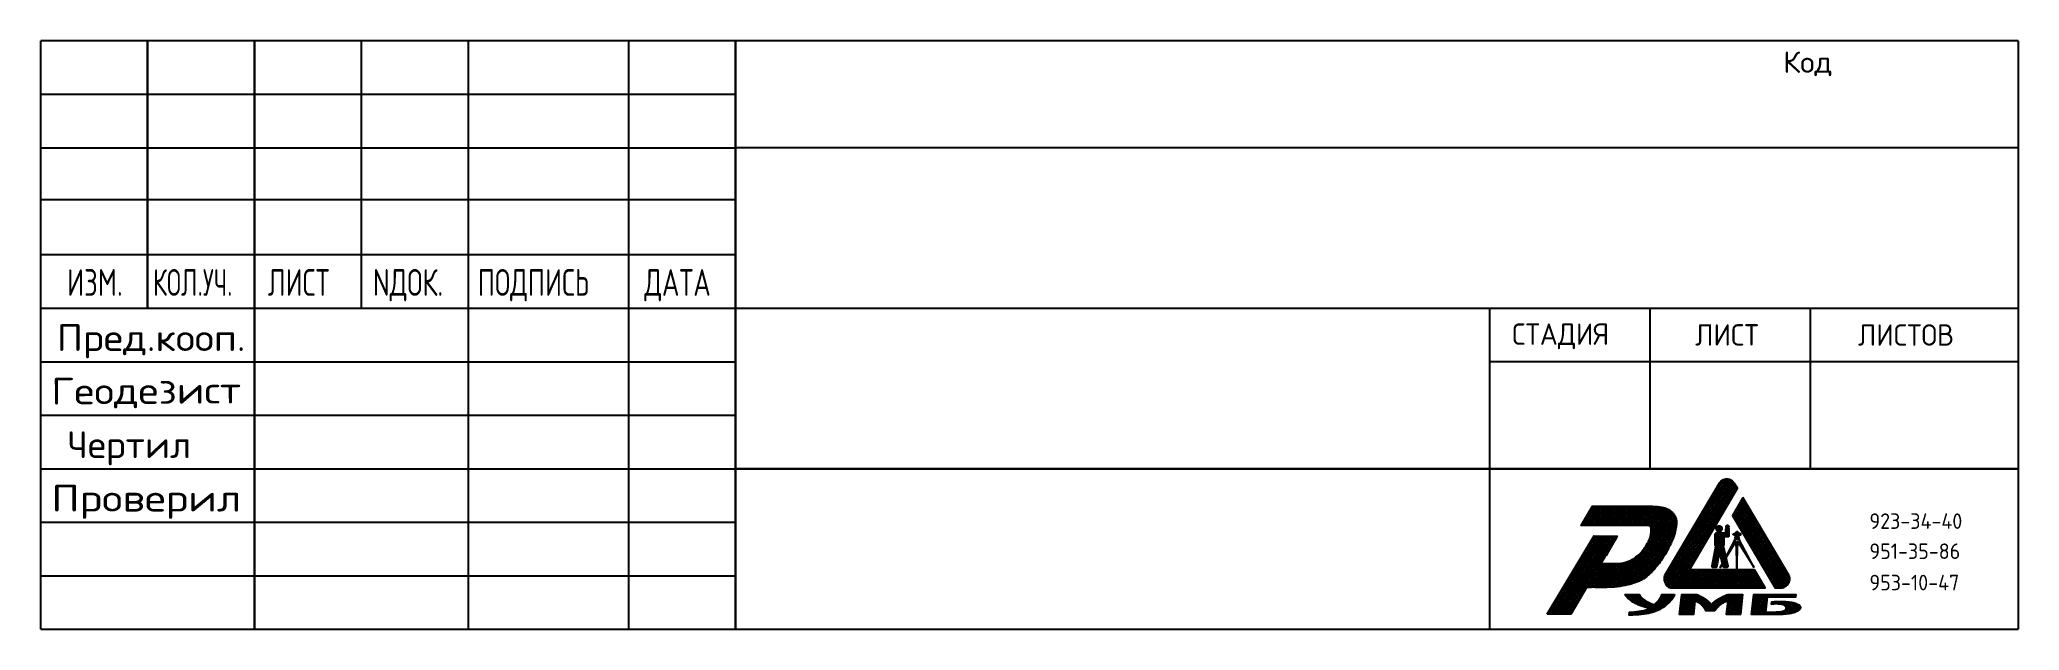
# Model space of a CAD drawing. Extents: x -185 to 0, y 0 to 55.
import ezdxf
from ezdxf.enums import TextEntityAlignment as Align

# ---------------------------------------------------------------- set-up
doc = ezdxf.new("R2010")
doc.units = 0
doc.layers.get('0').update_dxf_attribs({"linetype": 'CONTINUOUS'})
doc.layers.add('SHTAMP', color=7, linetype='CONTINUOUS')
doc.styles.add('SIMPLEX', font='simplex.shx')

msp = doc.modelspace()

# ---------------------------------------------------------------- texts
at = {"layer": 'SHTAMP', "style": 'SIMPLEX'}
for s, height, p in [('Код ', 2, (-22, 52)), ('Чертил', 2.5, (-182.5, 16))]:
    msp.add_text(s, height=height, dxfattribs=at).set_placement(p)
for s, height, width, p in [('ИЗМ.', 2.5, 0.7, (-182.53, 31.16)), ('КОЛ.УЧ.', 2.5, 0.65, (-174.49, 31.16)), ('ЛИСТ', 2.5, 0.7, (-163.75, 31.16)), ('NДОК.', 2.5, 0.7, (-153.92, 31.16)), ('ПОДПИСЬ', 2.5, 0.7, (-144.12, 31.16)), ('ДАТА', 2.5, 0.7, (-128.53, 31.16)), ('СТАДИЯ', 2, 0.9, (-47.35, 26.58)), ('ЛИСТ', 2, 0.9, (-30.23, 26.51)), ('ЛИСТОВ', 2, 0.9, (-15, 26.5)), ('923-34-40', 1.453, 0.9, (-13.93, 9.38)), ('951-35-86', 1.453, 0.9, (-13.93, 6.57)), ('953-10-47', 1.453, 0.9, (-13.93, 3.64))]:
    msp.add_text(s, height=height, dxfattribs=dict(at, width=width)).set_placement(p)
for s, width, p, p2 in [('Пред.кооп.', 0.909906, (-183.5, 26), (-165.84, 26)), ('Проверил', 0.975251, (-184, 11), (-166.24, 11))]:
    msp.add_text(s, height=2.5, dxfattribs=dict(at, width=width)).set_placement(p, p2, align=Align.FIT)
at = {"layer": 'SHTAMP', "style": 'SIMPLEX', "width": 0.882936}
msp.add_text('Геодезист', height=2.5, rotation=0.3449, dxfattribs=at).set_placement((-184, 21), (-166.24, 21.11), align=Align.FIT)

# ---------------------------------------------------------------- blocks, each defined once
blk = doc.blocks.new('*X0')
at = {"color": 0}
for p, q in [((-28.25, 9.46), (-28.05, 9.67)), ((-28.06, 9.15), (-28.25, 9.34)), ((-28.22, 9.27), (-27.85, 9.64)), ((-27.86, 9.17), (-28.22, 9.54)), ((-27.75, 9.29), (-28.11, 9.65)), ((-28.1, 9.16), (-27.75, 9.52)), ((-27.74, 9.51), (-27.89, 9.65)), ((-27.88, 9.16), (-27.75, 9.29))]:
    blk.add_line(p, q, dxfattribs=at)
blk = doc.blocks.new('*X1')
at = {"color": 0}
for p, q in [((-28.35, 8.01), (-27.08, 9.29)), ((-27.35, 9.24), (-27.17, 9.42)), ((-27.08, 9.06), (-27.35, 9.34)), ((-27.08, 9.29), (-27.21, 9.42)), ((-28.45, 7.02), (-27.56, 7.91)), ((-28.4, 7.3), (-27.56, 8.14)), ((-27.99, 7.06), (-28.37, 7.44)), ((-28.35, 8.46), (-27.79, 9.03)), ((-28.35, 8.69), (-28.01, 9.03)), ((-28.35, 8.24), (-27.59, 9.01)), ((-27.56, 7.97), (-28.35, 8.77)), ((-27.6, 7.79), (-28.35, 8.55)), ((-28.35, 7.57), (-27.56, 8.36)), ((-27.53, 7.5), (-28.35, 8.32)), ((-27.47, 7.21), (-28.35, 8.1)), ((-27.4, 6.92), (-28.35, 7.87)), ((-27.96, 7.25), (-28.34, 7.63)), ((-28.33, 8.94), (-28.26, 9.01)), ((-28.33, 7.81), (-27.56, 8.59)), ((-27.56, 8.2), (-28.32, 8.96)), ((-27.56, 8.42), (-28.16, 9.03)), ((-27.95, 7.3), (-27.57, 7.67)), ((-27.55, 8.64), (-27.94, 9.03)), ((-27.91, 7.12), (-27.53, 7.49)), ((-27.34, 8.65), (-27.71, 9.02)), ((-27.49, 8.65), (-27.08, 9.07)), ((-27.11, 8.65), (-27.47, 9.01)), ((-27.08, 8.84), (-27.35, 9.12)), ((-27.27, 8.65), (-27.08, 8.84)), ((-28.65, 5.92), (-28.09, 6.48)), ((-28.49, 5.76), (-28.65, 5.92)), ((-28.28, 5.77), (-28.62, 6.12)), ((-28.6, 6.19), (-28.05, 6.75)), ((-28.2, 5.92), (-28.58, 6.3)), ((-28.57, 5.77), (-28.14, 6.21)), ((-28.55, 6.47), (-28, 7.02)), ((-28.16, 6.11), (-28.55, 6.49)), ((-28.13, 6.3), (-28.51, 6.68)), ((-28.5, 6.75), (-27.95, 7.3)), ((-28.09, 6.49), (-28.48, 6.87)), ((-28.06, 6.68), (-28.44, 7.06)), ((-28.02, 6.87), (-28.41, 7.25)), ((-28.36, 5.76), (-28.19, 5.93)), ((-27.4, 6.7), (-27.93, 7.22)), ((-27.86, 6.93), (-27.49, 7.31)), ((-27.48, 6.55), (-27.86, 6.93)), ((-27.82, 6.75), (-27.45, 7.12)), ((-27.56, 6.4), (-27.8, 6.64)), ((-27.78, 6.57), (-27.41, 6.94)), ((-27.74, 6.39), (-27.38, 6.74)), ((-27.64, 6.26), (-27.73, 6.35)), ((-27.7, 6.2), (-27.63, 6.27))]:
    blk.add_line(p, q, dxfattribs=at)
blk = doc.blocks.new('*X2')
at = {"color": 0}
for p, q in [((-26.71, 10.55), (-25.46, 11.8)), ((-26.63, 10.41), (-25.38, 11.66)), ((-26.58, 10.91), (-25.55, 11.95)), ((-26.55, 10.27), (-25.29, 11.52)), ((-26.46, 10.13), (-25.21, 11.38)), ((-23.04, 7.73), (-26.45, 11.13)), ((-26.38, 9.99), (-25.13, 11.24)), ((-23.37, 8.28), (-26.37, 11.28)), ((-23.7, 8.83), (-26.29, 11.42)), ((-26.28, 11.44), (-25.63, 12.09)), ((-24.02, 9.38), (-26.21, 11.56)), ((-24.35, 9.93), (-26.12, 11.7)), ((-24.68, 10.48), (-26.04, 11.85)), ((-25.98, 11.96), (-25.71, 12.23)), ((-25.01, 11.03), (-25.96, 11.99)), ((-25.33, 11.59), (-25.88, 12.13)), ((-25.66, 12.14), (-25.8, 12.28)), ((-22.06, 6.07), (-26.7, 10.71)), ((-21.74, 5.52), (-26.63, 10.42)), ((-22.39, 6.62), (-26.62, 10.85)), ((-22.72, 7.17), (-26.53, 10.99)), ((-21.43, 4.99), (-26.31, 9.87)), ((-26.3, 9.85), (-25.04, 11.1)), ((-26.21, 9.71), (-24.96, 10.96)), ((-26.13, 9.57), (-24.88, 10.82)), ((-26.05, 9.42), (-24.79, 10.68)), ((-21.37, 4.71), (-25.99, 9.32)), ((-25.96, 9.28), (-24.71, 10.54)), ((-25.88, 9.14), (-24.63, 10.4)), ((-25.8, 9), (-24.54, 10.25)), ((-25.71, 8.86), (-24.46, 10.11)), ((-25.63, 8.72), (-24.38, 9.97)), ((-25.55, 8.58), (-24.29, 9.83)), ((-25.46, 8.44), (-24.21, 9.69)), ((-25.38, 8.29), (-24.13, 9.55)), ((-25.3, 8.15), (-24.04, 9.41)), ((-25.21, 8.01), (-23.96, 9.27)), ((-21.4, 4.51), (-25.66, 8.77)), ((-21.47, 4.35), (-25.34, 8.23)), ((-25.13, 7.87), (-23.87, 9.13)), ((-25.05, 7.73), (-23.79, 8.99)), ((-21.56, 4.22), (-25.02, 7.68)), ((-24.96, 7.59), (-23.71, 8.84)), ((-24.88, 7.45), (-23.62, 8.7)), ((-24.8, 7.31), (-23.54, 8.56)), ((-24.71, 7.16), (-23.46, 8.42)), ((-24.63, 7.02), (-23.37, 8.28)), ((-24.55, 6.88), (-23.29, 8.14)), ((-24.46, 6.74), (-23.21, 8)), ((-24.38, 6.6), (-23.12, 7.86)), ((-24.3, 6.46), (-23.04, 7.72)), ((-24.21, 6.32), (-22.96, 7.58)), ((-24.13, 6.18), (-22.87, 7.44)), ((-21.66, 4.1), (-24.69, 7.13)), ((-21.79, 4.01), (-24.37, 6.58)), ((-24.05, 6.04), (-22.79, 7.29)), ((-21.94, 3.93), (-24.05, 6.03)), ((-23.96, 5.89), (-22.7, 7.15)), ((-23.88, 5.75), (-22.62, 7.01)), ((-23.8, 5.61), (-22.54, 6.87)), ((-23.71, 5.47), (-22.45, 6.73)), ((-23.63, 5.33), (-22.37, 6.59)), ((-23.55, 5.19), (-22.29, 6.45)), ((-23.46, 5.05), (-22.2, 6.31)), ((-23.38, 4.91), (-22.12, 6.17)), ((-23.3, 4.76), (-22.04, 6.03)), ((-23.21, 4.62), (-21.95, 5.88)), ((-23.13, 4.48), (-21.87, 5.74)), ((-23.05, 4.34), (-21.79, 5.6)), ((-22.11, 3.88), (-23.72, 5.49)), ((-22.32, 3.86), (-23.4, 4.94)), ((-22.55, 3.86), (-23.08, 4.39)), ((-22.96, 4.2), (-21.7, 5.46)), ((-22.88, 4.06), (-21.62, 5.32)), ((-22.8, 3.92), (-21.53, 5.18)), ((-22.63, 3.86), (-21.45, 5.04)), ((-22.41, 3.86), (-21.39, 4.87)), ((-22.17, 3.87), (-21.38, 4.67)), ((-21.84, 3.98), (-21.47, 4.35))]:
    blk.add_line(p, q, dxfattribs=at)
blk = doc.blocks.new('*X3')
at = {"color": 0}
for p, q in [((-31.05, 8.47), (-26.3, 13.21)), ((-30.72, 9.02), (-26.38, 13.35)), ((-30.39, 9.57), (-26.46, 13.5)), ((-30.06, 10.13), (-26.55, 13.64)), ((-29.73, 10.68), (-26.65, 13.76)), ((-29.4, 11.23), (-26.77, 13.87)), ((-29.07, 11.79), (-26.91, 13.95)), ((-28.74, 12.34), (-27.08, 14)), ((-28.41, 12.9), (-27.29, 14.02)), ((-27.11, 11.79), (-28.34, 13.02)), ((-27.03, 11.93), (-28.25, 13.16)), ((-26.94, 12.07), (-28.17, 13.3)), ((-26.86, 12.21), (-28.09, 13.44)), ((-28.08, 13.45), (-27.56, 13.98)), ((-26.78, 12.36), (-28, 13.58)), ((-26.69, 12.5), (-27.92, 13.72)), ((-26.61, 12.64), (-27.81, 13.84)), ((-26.53, 12.78), (-27.67, 13.93)), ((-26.44, 12.92), (-27.51, 13.99)), ((-26.36, 13.06), (-27.32, 14.02)), ((-26.31, 13.24), (-27.07, 14)), ((-32.03, 6.81), (-27.2, 11.64)), ((-31.7, 7.36), (-26.88, 12.19)), ((-31.37, 7.91), (-26.56, 12.73)), ((-28.19, 9.95), (-29.43, 11.19)), ((-28.11, 10.09), (-29.34, 11.33)), ((-28.02, 10.23), (-29.26, 11.47)), ((-27.94, 10.38), (-29.18, 11.61)), ((-27.86, 10.52), (-29.09, 11.75)), ((-27.77, 10.66), (-29.01, 11.89)), ((-27.69, 10.8), (-28.92, 12.03)), ((-27.61, 10.94), (-28.84, 12.18)), ((-27.52, 11.08), (-28.76, 12.32)), ((-27.44, 11.22), (-28.67, 12.46)), ((-27.36, 11.37), (-28.59, 12.6)), ((-27.27, 11.51), (-28.51, 12.74)), ((-27.19, 11.65), (-28.42, 12.88)), ((-33.14, 4.8), (-28.47, 9.47)), ((-33.02, 5.14), (-28.15, 10.01)), ((-32.69, 5.7), (-27.83, 10.55)), ((-32.36, 6.25), (-27.51, 11.1)), ((-29.27, 8.11), (-30.51, 9.36)), ((-29.19, 8.25), (-30.43, 9.5)), ((-29.1, 8.4), (-30.35, 9.64)), ((-29.02, 8.54), (-30.26, 9.78)), ((-28.94, 8.68), (-30.18, 9.92)), ((-28.85, 8.82), (-30.1, 10.06)), ((-28.77, 8.96), (-30.01, 10.2)), ((-28.69, 9.1), (-29.93, 10.34)), ((-28.6, 9.24), (-29.84, 10.49)), ((-28.52, 9.39), (-29.76, 10.63)), ((-28.44, 9.53), (-29.68, 10.77)), ((-28.35, 9.67), (-29.59, 10.91)), ((-28.27, 9.81), (-29.51, 11.05)), ((-33.13, 4.58), (-28.79, 8.92)), ((-33.09, 4.4), (-29.11, 8.38)), ((-33.02, 4.25), (-29.43, 7.83)), ((-30.35, 6.28), (-31.6, 7.53)), ((-30.27, 6.42), (-31.52, 7.67)), ((-30.18, 6.56), (-31.44, 7.81)), ((-30.1, 6.7), (-31.35, 7.95)), ((-30.02, 6.84), (-31.27, 8.09)), ((-29.93, 6.98), (-31.18, 8.23)), ((-29.85, 7.12), (-31.1, 8.37)), ((-29.77, 7.26), (-31.02, 8.51)), ((-29.68, 7.41), (-30.93, 8.66)), ((-29.6, 7.55), (-30.85, 8.8)), ((-29.52, 7.69), (-30.77, 8.94)), ((-29.43, 7.83), (-30.68, 9.08)), ((-29.35, 7.97), (-30.6, 9.22)), ((-32.92, 4.12), (-29.75, 7.29)), ((-32.81, 4.01), (-30.07, 6.74)), ((-31.09, 3.87), (-32.77, 5.56)), ((-30.86, 3.87), (-32.69, 5.7)), ((-32.67, 3.92), (-30.39, 6.2)), ((-30.64, 3.87), (-32.61, 5.84)), ((-30.41, 3.87), (-32.52, 5.98)), ((-32.49, 3.88), (-30.71, 5.66)), ((-30.19, 3.87), (-32.44, 6.12)), ((-29.96, 3.87), (-32.36, 6.26)), ((-29.74, 3.87), (-32.27, 6.4)), ((-32.27, 3.87), (-30.57, 5.57)), ((-29.51, 3.87), (-32.19, 6.54)), ((-29.29, 3.87), (-32.1, 6.68)), ((-32.05, 3.87), (-30.35, 5.57)), ((-29.06, 3.87), (-32.02, 6.82)), ((-30.68, 5.71), (-31.94, 6.97)), ((-30.6, 5.85), (-31.85, 7.11)), ((-31.83, 3.87), (-30.13, 5.57)), ((-30.52, 5.99), (-31.77, 7.25)), ((-30.43, 6.13), (-31.69, 7.39)), ((-31.6, 3.87), (-29.9, 5.57)), ((-31.38, 3.87), (-29.68, 5.57)), ((-31.15, 3.87), (-29.45, 5.57)), ((-30.93, 3.87), (-29.23, 5.57)), ((-30.7, 3.87), (-29, 5.57)), ((-28.84, 3.87), (-30.54, 5.57)), ((-30.48, 3.87), (-28.78, 5.57)), ((-28.61, 3.87), (-30.32, 5.57)), ((-30.26, 3.87), (-28.55, 5.57)), ((-28.39, 3.87), (-30.09, 5.57)), ((-30.03, 3.87), (-28.33, 5.57)), ((-28.16, 3.87), (-29.87, 5.57)), ((-29.81, 3.87), (-28.1, 5.57)), ((-27.94, 3.87), (-29.64, 5.57)), ((-29.58, 3.87), (-27.88, 5.57)), ((-27.71, 3.86), (-29.42, 5.57)), ((-29.36, 3.87), (-27.66, 5.57)), ((-27.49, 3.86), (-29.19, 5.57)), ((-29.13, 3.87), (-27.43, 5.57)), ((-27.26, 3.86), (-28.97, 5.57)), ((-28.91, 3.87), (-27.21, 5.57)), ((-27.04, 3.86), (-28.75, 5.57)), ((-28.69, 3.87), (-26.98, 5.57)), ((-26.82, 3.86), (-28.52, 5.57)), ((-28.46, 3.87), (-26.76, 5.57)), ((-26.59, 3.86), (-28.3, 5.57)), ((-28.24, 3.87), (-26.53, 5.57)), ((-26.37, 3.86), (-28.07, 5.57)), ((-28.01, 3.87), (-26.31, 5.57)), ((-26.14, 3.86), (-27.85, 5.57)), ((-27.79, 3.86), (-26.08, 5.57)), ((-25.92, 3.86), (-27.62, 5.57)), ((-27.56, 3.86), (-25.86, 5.57)), ((-25.69, 3.86), (-27.4, 5.57)), ((-27.34, 3.86), (-25.63, 5.57)), ((-25.47, 3.86), (-27.17, 5.57)), ((-27.12, 3.86), (-25.41, 5.57)), ((-25.24, 3.86), (-26.95, 5.57)), ((-26.89, 3.86), (-25.18, 5.57)), ((-25.02, 3.86), (-26.73, 5.57)), ((-26.67, 3.86), (-24.96, 5.57)), ((-24.79, 3.86), (-26.5, 5.57)), ((-26.44, 3.86), (-24.74, 5.57)), ((-24.57, 3.86), (-26.28, 5.57)), ((-24.34, 3.86), (-26.05, 5.57)), ((-24.12, 3.86), (-25.83, 5.57)), ((-23.89, 3.86), (-25.6, 5.57)), ((-23.67, 3.86), (-25.38, 5.57)), ((-23.99, 4.4), (-25.15, 5.57)), ((-24.31, 4.95), (-24.93, 5.57)), ((-24.63, 5.5), (-24.71, 5.57)), ((-32.21, 3.87), (-33.14, 4.8)), ((-32.43, 3.87), (-33.13, 4.57)), ((-31.98, 3.87), (-33.1, 4.99)), ((-31.76, 3.87), (-33.03, 5.14)), ((-32.76, 3.97), (-32.98, 4.19)), ((-31.53, 3.87), (-32.94, 5.28)), ((-31.31, 3.87), (-32.86, 5.42)), ((-26.22, 3.86), (-24.61, 5.47)), ((-25.99, 3.86), (-24.53, 5.33)), ((-25.77, 3.86), (-24.45, 5.19)), ((-25.55, 3.86), (-24.36, 5.04)), ((-25.32, 3.86), (-24.28, 4.9)), ((-25.1, 3.86), (-24.2, 4.76)), ((-24.87, 3.86), (-24.11, 4.62)), ((-24.65, 3.86), (-24.03, 4.48)), ((-24.42, 3.86), (-23.95, 4.34)), ((-24.2, 3.86), (-23.86, 4.2)), ((-23.98, 3.86), (-23.78, 4.06)), ((-23.75, 3.86), (-23.7, 3.91))]:
    blk.add_line(p, q, dxfattribs=at)
blk = doc.blocks.new('*X4')
at = {"color": 0}
for p, q in [((-40.81, 9.7), (-39.02, 11.49)), ((-40.72, 10.01), (-39.25, 11.49)), ((-40.59, 9.7), (-38.8, 11.49)), ((-40.38, 10.58), (-39.47, 11.49)), ((-40.36, 9.7), (-38.57, 11.49)), ((-40.14, 9.7), (-38.35, 11.49)), ((-40.04, 11.15), (-39.7, 11.49)), ((-38.49, 9.7), (-40, 11.21)), ((-38.27, 9.7), (-39.92, 11.35)), ((-39.91, 9.7), (-38.12, 11.49)), ((-38.04, 9.7), (-39.83, 11.49)), ((-39.69, 9.7), (-37.9, 11.49)), ((-37.82, 9.7), (-39.61, 11.49)), ((-39.46, 9.7), (-37.67, 11.49)), ((-37.59, 9.7), (-39.38, 11.49)), ((-39.24, 9.7), (-37.45, 11.49)), ((-37.37, 9.7), (-39.16, 11.49)), ((-39.01, 9.7), (-37.22, 11.49)), ((-37.14, 9.7), (-38.93, 11.49)), ((-38.79, 9.7), (-37, 11.49)), ((-36.92, 9.7), (-38.71, 11.49)), ((-38.57, 9.7), (-36.77, 11.49)), ((-36.69, 9.7), (-38.48, 11.49)), ((-38.34, 9.7), (-36.55, 11.49)), ((-36.47, 9.7), (-38.26, 11.49)), ((-38.12, 9.7), (-36.33, 11.49)), ((-36.24, 9.7), (-38.03, 11.49)), ((-37.89, 9.7), (-36.1, 11.49)), ((-36.02, 9.7), (-37.81, 11.49)), ((-37.67, 9.7), (-35.88, 11.49)), ((-35.8, 9.7), (-37.59, 11.49)), ((-37.44, 9.7), (-35.65, 11.49)), ((-35.57, 9.7), (-37.36, 11.49)), ((-37.22, 9.7), (-35.43, 11.49)), ((-35.35, 9.7), (-37.14, 11.49)), ((-36.99, 9.7), (-35.2, 11.49)), ((-35.12, 9.7), (-36.91, 11.49)), ((-36.77, 9.7), (-34.98, 11.49)), ((-34.9, 9.7), (-36.69, 11.49)), ((-36.55, 9.7), (-34.75, 11.49)), ((-34.67, 9.7), (-36.46, 11.49)), ((-36.32, 9.7), (-34.53, 11.49)), ((-32.59, 7.84), (-36.24, 11.49)), ((-36.1, 9.7), (-34.3, 11.49)), ((-32.51, 7.99), (-36.02, 11.49)), ((-35.87, 9.7), (-34.09, 11.49)), ((-32.44, 8.14), (-35.79, 11.49)), ((-35.65, 9.7), (-33.88, 11.47)), ((-32.37, 8.3), (-35.57, 11.49)), ((-35.42, 9.7), (-33.68, 11.45)), ((-32.3, 8.45), (-35.34, 11.49)), ((-35.2, 9.7), (-33.48, 11.42)), ((-32.24, 8.62), (-35.12, 11.49)), ((-34.97, 9.7), (-33.29, 11.39)), ((-32.19, 8.79), (-34.89, 11.49)), ((-34.75, 9.7), (-33.11, 11.34)), ((-32.14, 8.96), (-34.67, 11.49)), ((-34.55, 9.68), (-32.94, 11.29)), ((-32.1, 9.15), (-34.45, 11.49)), ((-34.41, 9.59), (-32.78, 11.22)), ((-34.35, 9.43), (-32.63, 11.14)), ((-32.06, 9.33), (-34.22, 11.49)), ((-32.02, 9.52), (-33.98, 11.48)), ((-31.99, 9.72), (-33.73, 11.45)), ((-31.98, 9.93), (-33.47, 11.42)), ((-31.99, 10.16), (-33.19, 11.36)), ((-32.07, 10.47), (-32.86, 11.26)), ((-40.74, 9.7), (-40.85, 9.81)), ((-40.51, 9.7), (-40.76, 9.95)), ((-40.29, 9.7), (-40.68, 10.09)), ((-40.06, 9.7), (-40.59, 10.23)), ((-39.84, 9.7), (-40.51, 10.37)), ((-39.61, 9.7), (-40.42, 10.51)), ((-39.39, 9.7), (-40.34, 10.65)), ((-39.16, 9.7), (-40.25, 10.79)), ((-38.94, 9.7), (-40.17, 10.93)), ((-38.71, 9.7), (-40.08, 11.07)), ((-38.51, 3.92), (-32.04, 10.39)), ((-38.28, 3.93), (-32, 10.21)), ((-38.04, 3.94), (-31.98, 10)), ((-37.8, 3.95), (-31.99, 9.77)), ((-37.56, 3.97), (-32.02, 9.51)), ((-34.79, 7.86), (-32.11, 10.55)), ((-34.52, 8.36), (-32.19, 10.69)), ((-34.41, 8.69), (-32.28, 10.82)), ((-34.36, 8.97), (-32.39, 10.94)), ((-34.35, 9.21), (-32.5, 11.05)), ((-32.66, 7.69), (-34.34, 9.37)), ((-43.62, 2.18), (-38.13, 7.67)), ((-43.28, 2.74), (-37.82, 8.2)), ((-42.94, 3.3), (-37.54, 8.71)), ((-42.61, 3.86), (-37.76, 8.71)), ((-42.27, 4.43), (-37.98, 8.71)), ((-41.93, 4.99), (-38.21, 8.71)), ((-41.59, 5.55), (-38.43, 8.71)), ((-41.25, 6.12), (-38.66, 8.71)), ((-40.91, 6.68), (-38.88, 8.71)), ((-40.58, 7.24), (-39.1, 8.71)), ((-37.1, 4.05), (-40.47, 7.42)), ((-39.02, 6.19), (-40.39, 7.56)), ((-38.93, 6.33), (-40.3, 7.7)), ((-40.24, 7.81), (-39.33, 8.72)), ((-38.85, 6.47), (-40.22, 7.84)), ((-38.76, 6.6), (-40.13, 7.98)), ((-38.68, 6.74), (-40.05, 8.12)), ((-38.59, 6.88), (-39.97, 8.26)), ((-39.9, 8.37), (-39.55, 8.72)), ((-38.51, 7.02), (-39.88, 8.4)), ((-38.42, 7.17), (-39.8, 8.54)), ((-38.34, 7.31), (-39.71, 8.68)), ((-38.26, 7.45), (-39.53, 8.72)), ((-38.17, 7.59), (-39.3, 8.72)), ((-38.09, 7.73), (-39.08, 8.71)), ((-38.01, 7.87), (-38.85, 8.71)), ((-37.93, 8.02), (-38.62, 8.71)), ((-37.84, 8.16), (-38.4, 8.71)), ((-37.76, 8.3), (-38.17, 8.71)), ((-37.68, 8.44), (-37.95, 8.71)), ((-37.6, 8.58), (-37.72, 8.71)), ((-37.29, 4.01), (-32.08, 9.23)), ((-37.02, 4.06), (-32.15, 8.94)), ((-36.75, 4.11), (-32.25, 8.61)), ((-36.46, 4.17), (-32.39, 8.24)), ((-36.16, 4.25), (-32.6, 7.81)), ((-33.7, 6.04), (-35.09, 7.42)), ((-33.61, 6.16), (-34.99, 7.55)), ((-33.51, 6.29), (-34.9, 7.69)), ((-33.42, 6.42), (-34.82, 7.82)), ((-33.33, 6.56), (-34.73, 7.96)), ((-33.24, 6.69), (-34.64, 8.1)), ((-33.15, 6.83), (-34.57, 8.25)), ((-33.06, 6.96), (-34.5, 8.4)), ((-32.98, 7.11), (-34.44, 8.57)), ((-32.9, 7.25), (-34.4, 8.75)), ((-32.82, 7.4), (-34.36, 8.94)), ((-32.74, 7.54), (-34.35, 9.15)), ((-43.96, 1.61), (-38.45, 7.13)), ((-43.93, 1.42), (-38.79, 6.56)), ((-43.7, 1.42), (-38.99, 6.14)), ((-43.48, 1.42), (-38.76, 6.14)), ((-43.25, 1.42), (-38.53, 6.14)), ((-43.03, 1.42), (-38.31, 6.14)), ((-39.9, 3.92), (-41.57, 5.59)), ((-39.67, 3.92), (-41.48, 5.73)), ((-39.45, 3.92), (-41.4, 5.87)), ((-39.22, 3.92), (-41.31, 6.01)), ((-39, 3.92), (-41.23, 6.15)), ((-38.77, 3.92), (-41.15, 6.3)), ((-38.55, 3.92), (-41.06, 6.44)), ((-38.33, 3.93), (-40.98, 6.58)), ((-38.11, 3.93), (-40.89, 6.72)), ((-37.9, 3.95), (-40.81, 6.86)), ((-37.69, 3.96), (-40.72, 7)), ((-37.49, 3.98), (-40.64, 7.14)), ((-37.29, 4.01), (-40.56, 7.28)), ((-40.31, 3.92), (-38.08, 6.15)), ((-40.08, 3.92), (-37.85, 6.15)), ((-39.85, 3.92), (-37.63, 6.15)), ((-39.63, 3.92), (-37.4, 6.15)), ((-39.41, 3.92), (-37.16, 6.16)), ((-39.18, 3.92), (-36.89, 6.21)), ((-36.91, 4.08), (-38.97, 6.14)), ((-38.96, 3.92), (-36.56, 6.31)), ((-36.72, 4.12), (-38.74, 6.14)), ((-38.73, 3.92), (-36.13, 6.52)), ((-36.54, 4.16), (-38.52, 6.14)), ((-36.35, 4.2), (-38.3, 6.14)), ((-36.18, 4.25), (-38.08, 6.15)), ((-36, 4.3), (-37.85, 6.15)), ((-35.84, 4.35), (-37.63, 6.15)), ((-35.67, 4.41), (-37.41, 6.15)), ((-35.51, 4.48), (-37.19, 6.16)), ((-35.36, 4.55), (-37, 6.19)), ((-35.21, 4.63), (-36.82, 6.23)), ((-35.07, 4.71), (-36.65, 6.29)), ((-34.94, 4.8), (-36.48, 6.35)), ((-34.81, 4.89), (-36.33, 6.42)), ((-34.68, 5), (-36.18, 6.49)), ((-34.56, 5.1), (-36.04, 6.58)), ((-34.44, 5.21), (-35.9, 6.67)), ((-35.83, 4.35), (-32.86, 7.33)), ((-34.33, 5.32), (-35.77, 6.76)), ((-34.22, 5.43), (-35.64, 6.86)), ((-34.11, 5.55), (-35.52, 6.95)), ((-35.45, 4.51), (-33.17, 6.79)), ((-34.01, 5.67), (-35.4, 7.06)), ((-33.9, 5.79), (-35.29, 7.17)), ((-33.8, 5.91), (-35.18, 7.29)), ((-34.94, 4.8), (-33.71, 6.02)), ((-42.81, 1.42), (-40.51, 3.72)), ((-41.29, 2.4), (-42.66, 3.77)), ((-41.2, 2.54), (-42.58, 3.91)), ((-41.12, 2.68), (-42.49, 4.05)), ((-41.04, 2.82), (-42.41, 4.19)), ((-40.95, 2.96), (-42.33, 4.33)), ((-40.87, 3.1), (-42.24, 4.47)), ((-40.79, 3.24), (-42.16, 4.61)), ((-40.7, 3.38), (-42.07, 4.75)), ((-40.62, 3.53), (-41.99, 4.89)), ((-40.54, 3.67), (-41.9, 5.03)), ((-40.45, 3.81), (-41.82, 5.17)), ((-40.34, 3.92), (-41.74, 5.31)), ((-40.12, 3.92), (-41.65, 5.45)), ((-43.23, 1.42), (-43.76, 1.95)), ((-43.01, 1.42), (-43.67, 2.09)), ((-42.78, 1.42), (-43.59, 2.23)), ((-42.56, 1.42), (-43.51, 2.37)), ((-42.33, 1.42), (-43.42, 2.51)), ((-42.11, 1.42), (-43.34, 2.65)), ((-41.88, 1.42), (-43.25, 2.79)), ((-41.79, 1.55), (-43.17, 2.93)), ((-41.7, 1.69), (-43.08, 3.07)), ((-41.62, 1.83), (-43, 3.21)), ((-41.54, 1.97), (-42.92, 3.35)), ((-41.45, 2.11), (-42.83, 3.49)), ((-41.37, 2.26), (-42.75, 3.63)), ((-42.58, 1.42), (-40.83, 3.17)), ((-42.36, 1.42), (-41.15, 2.62)), ((-42.13, 1.42), (-41.48, 2.08)), ((-43.9, 1.42), (-44.01, 1.53)), ((-43.68, 1.42), (-43.93, 1.67)), ((-43.45, 1.42), (-43.84, 1.81)), ((-41.91, 1.42), (-41.8, 1.53))]:
    blk.add_line(p, q, dxfattribs=at)
blk = doc.blocks.new('*X5')
at = {"color": 0}
for p, q in [((-24.93, 1.56), (-23.23, 3.26)), ((-24.91, 1.81), (-23.45, 3.26)), ((-24.89, 1.38), (-23.52, 2.75)), ((-24.33, 1.38), (-24.89, 1.94)), ((-24.88, 2.06), (-23.68, 3.26)), ((-24.1, 1.38), (-24.87, 2.14)), ((-24.85, 2.31), (-23.9, 3.26)), ((-23.88, 1.38), (-24.85, 2.35)), ((-23.65, 1.38), (-24.83, 2.55)), ((-24.82, 2.56), (-24.13, 3.26)), ((-24.8, 2.82), (-24.35, 3.26)), ((-23.43, 1.38), (-24.8, 2.75)), ((-23.62, 1.79), (-24.78, 2.95)), ((-24.77, 3.07), (-24.58, 3.26)), ((-23.6, 2), (-24.76, 3.16)), ((-24.66, 1.38), (-23.55, 2.5)), ((-23.58, 2.2), (-24.64, 3.26)), ((-24.44, 1.38), (-23.57, 2.24)), ((-23.56, 2.4), (-24.42, 3.26)), ((-24.22, 1.38), (-23.6, 1.99)), ((-23.53, 2.6), (-24.19, 3.26)), ((-23.51, 2.81), (-23.97, 3.26)), ((-23.48, 2.99), (-23.74, 3.26)), ((-23.25, 2.99), (-23.52, 3.26)), ((-23.03, 2.99), (-23.29, 3.26)), ((-23.27, 2.99), (-23, 3.26)), ((-23.06, 2.35), (-23.08, 2.38)), ((-22.8, 2.99), (-23.07, 3.26)), ((-23.07, 2.53), (-23.01, 2.59)), ((-22.85, 2.36), (-23.06, 2.58)), ((-23.05, 2.99), (-22.78, 3.26)), ((-23.01, 2.36), (-22.77, 2.6)), ((-22.58, 2.99), (-22.85, 3.26)), ((-22.63, 2.37), (-22.85, 2.6)), ((-22.82, 2.99), (-22.56, 3.26)), ((-22.78, 2.37), (-22.54, 2.61)), ((-22.39, 2.36), (-22.64, 2.6)), ((-22.35, 2.99), (-22.62, 3.26)), ((-22.6, 2.99), (-22.33, 3.26)), ((-22.55, 2.37), (-22.31, 2.61)), ((-22.14, 2.33), (-22.42, 2.61)), ((-22.13, 2.99), (-22.4, 3.26)), ((-22.37, 2.99), (-22.11, 3.26)), ((-22.34, 2.36), (-22.09, 2.6)), ((-21.11, 1.52), (-22.19, 2.61)), ((-22.19, 1.39), (-21.08, 2.49)), ((-21.9, 2.99), (-22.17, 3.26)), ((-22.15, 2.99), (-21.88, 3.26)), ((-22.14, 2.33), (-21.87, 2.59)), ((-21.97, 2.28), (-21.67, 2.58)), ((-20.93, 1.57), (-21.96, 2.6)), ((-21.68, 2.99), (-21.95, 3.26)), ((-21.95, 1.4), (-20.9, 2.45)), ((-21.92, 2.99), (-21.66, 3.26)), ((-21.82, 2.2), (-21.46, 2.56)), ((-21.73, 2.07), (-21.27, 2.53)), ((-21.29, 1.48), (-21.73, 1.92)), ((-21.46, 2.99), (-21.72, 3.26)), ((-20.77, 1.64), (-21.72, 2.58)), ((-21.7, 2.99), (-21.43, 3.26)), ((-21.7, 1.42), (-20.73, 2.39)), ((-21.23, 2.99), (-21.5, 3.26)), ((-21.47, 2.99), (-21.21, 3.26)), ((-20.62, 1.71), (-21.47, 2.56)), ((-21.44, 1.46), (-20.58, 2.31)), ((-21.01, 2.99), (-21.27, 3.26)), ((-21.25, 2.99), (-20.98, 3.26)), ((-20.49, 1.81), (-21.21, 2.52)), ((-21.16, 1.51), (-20.46, 2.22)), ((-20.82, 3.04), (-21.05, 3.26)), ((-21.03, 2.99), (-20.8, 3.22)), ((-20.4, 1.94), (-20.91, 2.45)), ((-20.84, 1.61), (-20.39, 2.06)), ((-20.8, 3.24), (-20.82, 3.26)), ((-24.78, 1.38), (-24.94, 1.54)), ((-24.55, 1.38), (-24.91, 1.74)), ((-23.99, 1.38), (-23.63, 1.74)), ((-23.77, 1.38), (-23.53, 1.61)), ((-23.54, 1.38), (-23.31, 1.61)), ((-23.21, 1.38), (-23.44, 1.61)), ((-23.32, 1.38), (-23.08, 1.61)), ((-22.98, 1.38), (-23.22, 1.61)), ((-23.09, 1.38), (-22.86, 1.61)), ((-22.76, 1.38), (-22.99, 1.61)), ((-22.87, 1.38), (-22.63, 1.61)), ((-22.53, 1.38), (-22.77, 1.61)), ((-22.64, 1.38), (-22.39, 1.63)), ((-22.31, 1.38), (-22.55, 1.62)), ((-22.42, 1.38), (-22.13, 1.66)), ((-22.1, 1.39), (-22.34, 1.63)), ((-21.89, 1.41), (-22.14, 1.66)), ((-21.68, 1.42), (-21.97, 1.71)), ((-21.48, 1.45), (-21.82, 1.79))]:
    blk.add_line(p, q, dxfattribs=at)
blk = doc.blocks.new('*X6')
at = {"color": 0}
for p, q in [((-36.04, 2.54), (-36.76, 3.26)), ((-36.75, 3.21), (-36.7, 3.26)), ((-36.66, 3.08), (-36.47, 3.26)), ((-36.56, 2.96), (-36.25, 3.26)), ((-35.57, 2.29), (-36.54, 3.26)), ((-36.44, 2.84), (-36.03, 3.26)), ((-35.2, 2.15), (-36.32, 3.26)), ((-36.32, 2.74), (-35.8, 3.26)), ((-36.2, 2.64), (-35.58, 3.26)), ((-34.87, 2.04), (-36.09, 3.26)), ((-36.06, 2.55), (-35.42, 3.19)), ((-35.92, 2.47), (-35.33, 3.06)), ((-34.53, 1.92), (-35.87, 3.26)), ((-35.78, 2.39), (-35.22, 2.94)), ((-34.03, 1.65), (-35.64, 3.26)), ((-35.63, 2.31), (-35.1, 2.84)), ((-35.47, 2.25), (-34.97, 2.74)), ((-35.31, 2.18), (-34.84, 2.65)), ((-35.14, 2.13), (-34.7, 2.57)), ((-34.97, 2.07), (-34.55, 2.49)), ((-34.94, 1.43), (-34.07, 2.3)), ((-34.8, 2.02), (-34.39, 2.42)), ((-33.87, 1.71), (-34.76, 2.61)), ((-34.37, 1.54), (-34.69, 1.86)), ((-34.67, 1.48), (-32.88, 3.26)), ((-34.63, 1.96), (-34.24, 2.36)), ((-34.2, 1.59), (-34.5, 1.9)), ((-34.38, 1.54), (-32.66, 3.26)), ((-33.71, 1.78), (-34.33, 2.39)), ((-34.06, 1.64), (-32.43, 3.26)), ((-33.56, 1.85), (-34.03, 2.33)), ((-33.41, 1.93), (-33.92, 2.43)), ((-33.27, 2.01), (-33.8, 2.54)), ((-33.14, 2.1), (-33.69, 2.66)), ((-33.68, 1.79), (-32.21, 3.26)), ((-33.59, 2.77), (-33.11, 3.26)), ((-33.01, 2.2), (-33.59, 2.78)), ((-32.89, 2.3), (-33.5, 2.91)), ((-32.77, 2.41), (-33.42, 3.06)), ((-33.37, 3.23), (-33.33, 3.26)), ((-32.66, 2.52), (-33.37, 3.23)), ((-32.55, 2.64), (-33.17, 3.26)), ((-33.15, 2.1), (-32.38, 2.87)), ((-32.45, 2.77), (-32.95, 3.26)), ((-32.36, 2.9), (-32.72, 3.26)), ((-32.27, 3.03), (-32.5, 3.26)), ((-32.19, 3.17), (-32.27, 3.26)), ((-36.4, 1.33), (-36.41, 1.34)), ((-36.39, 1.33), (-36.11, 1.61)), ((-36.39, 1.55), (-36.34, 1.6)), ((-36.18, 1.33), (-36.39, 1.54)), ((-35.97, 1.34), (-36.23, 1.6)), ((-36.16, 1.33), (-35.86, 1.63)), ((-35.75, 1.35), (-36.01, 1.61)), ((-35.93, 1.34), (-35.61, 1.66)), ((-35.54, 1.36), (-35.81, 1.63)), ((-35.69, 1.35), (-35.34, 1.7)), ((-35.33, 1.38), (-35.61, 1.66)), ((-35.45, 1.37), (-35.05, 1.77)), ((-35.13, 1.4), (-35.42, 1.69)), ((-34.93, 1.43), (-35.23, 1.73)), ((-35.2, 1.4), (-34.75, 1.84)), ((-34.74, 1.46), (-35.05, 1.77)), ((-34.56, 1.5), (-34.87, 1.81))]:
    blk.add_line(p, q, dxfattribs=at)
blk = doc.blocks.new('*X7')
at = {"color": 0}
for p, q in [((-31.67, 1.56), (-30, 3.22)), ((-31.64, 1.81), (-30.19, 3.26)), ((-31.62, 1.38), (-29.85, 3.15)), ((-31.06, 1.38), (-31.62, 1.94)), ((-31.61, 2.06), (-30.41, 3.26)), ((-30.84, 1.38), (-31.6, 2.14)), ((-31.58, 2.32), (-30.64, 3.26)), ((-30.61, 1.38), (-31.58, 2.34)), ((-31.56, 2.57), (-30.86, 3.26)), ((-30.4, 1.39), (-31.56, 2.55)), ((-30.38, 1.59), (-31.54, 2.75)), ((-31.53, 2.82), (-31.09, 3.26)), ((-30.35, 1.79), (-31.51, 2.95)), ((-31.5, 3.07), (-31.31, 3.26)), ((-30.33, 1.99), (-31.49, 3.15)), ((-31.4, 1.38), (-30.28, 2.5)), ((-30.31, 2.19), (-31.38, 3.26)), ((-31.17, 1.38), (-30.3, 2.25)), ((-30.29, 2.4), (-31.15, 3.26)), ((-30.95, 1.38), (-30.33, 2)), ((-30.27, 2.6), (-30.93, 3.26)), ((-29.94, 2.5), (-30.7, 3.26)), ((-28.94, 1.72), (-30.48, 3.26)), ((-28.71, 1.72), (-30.25, 3.26)), ((-30.17, 2.61), (-29.7, 3.08)), ((-30.01, 2.54), (-29.56, 2.99)), ((-28.49, 1.72), (-29.98, 3.21)), ((-29.87, 2.46), (-29.42, 2.91)), ((-29.73, 2.37), (-29.28, 2.82)), ((-29.61, 2.27), (-29.15, 2.72)), ((-28.35, 1.81), (-29.51, 2.96)), ((-29.49, 2.16), (-29.03, 2.62)), ((-29.39, 2.04), (-28.91, 2.52)), ((-29.3, 1.9), (-28.81, 2.39)), ((-29.23, 1.75), (-28.31, 2.67)), ((-29.03, 1.72), (-27.76, 3)), ((-28.81, 1.72), (-27.34, 3.19)), ((-28.26, 1.94), (-28.68, 2.36)), ((-28.58, 1.72), (-27.05, 3.26)), ((-28.15, 2.05), (-28.56, 2.47)), ((-28.03, 2.16), (-28.44, 2.57)), ((-27.91, 2.26), (-28.31, 2.67)), ((-27.78, 2.36), (-28.18, 2.76)), ((-27.64, 2.44), (-28.04, 2.84)), ((-27.49, 2.51), (-27.9, 2.92)), ((-27.33, 2.58), (-27.75, 3)), ((-27.65, 2.43), (-26.82, 3.26)), ((-27.17, 2.65), (-27.6, 3.08)), ((-25.97, 1.67), (-27.45, 3.15)), ((-25.95, 1.87), (-27.29, 3.21)), ((-27.28, 1.46), (-25.83, 2.9)), ((-27.25, 1.71), (-25.81, 3.15)), ((-27.24, 2.62), (-26.6, 3.26)), ((-27.22, 1.96), (-25.92, 3.26)), ((-26.57, 1.38), (-27.22, 2.02)), ((-27.2, 2.21), (-26.15, 3.26)), ((-26.35, 1.38), (-27.19, 2.22)), ((-27.17, 2.47), (-26.37, 3.26)), ((-26.12, 1.38), (-27.17, 2.42)), ((-25.99, 1.47), (-27.15, 2.63)), ((-27.13, 1.38), (-25.86, 2.65)), ((-25.92, 2.08), (-27.11, 3.26)), ((-26.91, 1.38), (-25.89, 2.4)), ((-25.9, 2.28), (-26.89, 3.26)), ((-26.68, 1.38), (-25.92, 2.14)), ((-25.88, 2.48), (-26.66, 3.26)), ((-26.46, 1.38), (-25.94, 1.89)), ((-25.86, 2.68), (-26.44, 3.26)), ((-25.84, 2.89), (-26.21, 3.26)), ((-25.81, 3.09), (-25.99, 3.26)), ((-31.51, 1.38), (-31.67, 1.53)), ((-31.29, 1.38), (-31.65, 1.74)), ((-30.73, 1.38), (-30.36, 1.74)), ((-30.5, 1.38), (-30.39, 1.49)), ((-29.16, 1.72), (-29.26, 1.81)), ((-27.25, 1.38), (-27.28, 1.41)), ((-27.02, 1.38), (-27.26, 1.62)), ((-26.8, 1.38), (-27.24, 1.82)), ((-26.24, 1.38), (-25.97, 1.64)), ((-26.01, 1.38), (-26, 1.39))]:
    blk.add_line(p, q, dxfattribs=at)
blk = doc.blocks.new('*X8')
at = {"color": 0}
for p, q in [((-27.37, 5.76), (-27.66, 6.06)), ((-27.65, 6.02), (-27.28, 6.39)), ((-27.2, 5.82), (-27.61, 6.23)), ((-27.6, 5.85), (-27.24, 6.21)), ((-27.53, 6.36), (-27.32, 6.58)), ((-27.2, 6.04), (-27.53, 6.37)), ((-27.46, 5.76), (-27.2, 6.03)), ((-27.27, 6.34), (-27.44, 6.51)), ((-27.33, 6.63), (-27.36, 6.65))]:
    blk.add_line(p, q, dxfattribs=at)
blk = doc.blocks.new('*X9')
at = {"color": 0}
for p, q in [((-27.26, 9.47), (-27.34, 9.55)), ((-27.31, 9.51), (-27.13, 9.69)), ((-27.1, 9.53), (-27.27, 9.71))]:
    blk.add_line(p, q, dxfattribs=at)

# ---------------------------------------------------------------- linework, layer by layer
at = {"layer": 'SHTAMP'}
for p, q in [((-145, 55), (-145, 0)), ((-185, 50), (-120, 50)), ((-185, 45), (-120, 45)), ((-185, 40.17), (-120, 40.17)), ((-185, 25), (-120, 25)), ((-185, 20), (-120, 20)), ((-185, 15), (-120, 15)), ((-185, 10), (-120, 10)), ((-185, 5), (-120, 5))]:
    msp.add_line(p, q, dxfattribs=at)
at = {"layer": 'SHTAMP', "const_width": 0.2}
for points in [[(-185, 55), (0, 55)], [(-185, 0), (-185, 55)], [(-175, 30), (-175, 55)], [(-165, 0), (-165, 55)], [(-155, 30), (-155, 55)], [(-145, 0), (-145, 55)], [(-130, 0), (-130, 55)], [(-120, 55), (-120, 0)], [(0, 55), (0, 0)], [(-120, 45), (0, 45)], [(-185, 35), (-120, 35)], [(-185, 30), (-120, 30)], [(-120.18, 30), (0, 30)], [(-49.45, 30), (-49.45, 0)], [(-34.45, 30), (-34.45, 15)], [(-19.45, 30), (-19.45, 15)], [(-49.45, 25.01), (0, 25.01)], [(-120, 15), (0, 15)], [(-185, 0), (0, 0)]]:
    msp.add_lwpolyline(points, dxfattribs=at)
at = {"layer": 'SHTAMP', "color": 3}
for points in [[(-24.68, 5.57), (-26.42, 5.57), (-26.42, 5.57), (-30.76, 5.57), (-26.28, 13.19), (-26.57, 13.67), (-26.6, 13.71), (-26.63, 13.75), (-26.67, 13.79), (-26.71, 13.82), (-26.75, 13.85), (-26.79, 13.88), (-26.84, 13.91), (-26.88, 13.93), (-26.93, 13.95), (-26.97, 13.97), (-27.02, 13.99), (-27.07, 14), (-27.12, 14.01), (-27.17, 14.02), (-27.22, 14.02), (-27.27, 14.02), (-27.32, 14.02), (-27.37, 14.02), (-27.42, 14.01), (-27.47, 14), (-27.52, 13.99), (-27.56, 13.97), (-27.61, 13.96), (-27.66, 13.94), (-27.7, 13.91), (-27.74, 13.89), (-27.78, 13.86), (-27.82, 13.83), (-27.85, 13.8), (-27.88, 13.76), (-27.92, 13.73), (-27.94, 13.69), (-33.07, 5.06), (-33.09, 5.02), (-33.11, 4.97), (-33.12, 4.93), (-33.13, 4.88), (-33.14, 4.84), (-33.14, 4.79), (-33.14, 4.74), (-33.14, 4.69), (-33.14, 4.64), (-33.13, 4.59), (-33.13, 4.54), (-33.11, 4.49), (-33.1, 4.44), (-33.08, 4.39), (-33.06, 4.35), (-33.04, 4.3), (-33.02, 4.25), (-32.99, 4.21), (-32.96, 4.17), (-32.94, 4.13), (-32.9, 4.09), (-32.87, 4.06), (-32.83, 4.02), (-32.79, 3.99), (-32.75, 3.97), (-32.71, 3.94), (-32.67, 3.92), (-32.62, 3.9), (-32.57, 3.89), (-32.53, 3.88), (-32.47, 3.87), (-32.42, 3.87), (-23.67, 3.86)], [(-44.08, 1.42), (-39.69, 8.72), (-37.52, 8.71), (-37.63, 8.53), (-37.82, 8.21), (-38.01, 7.88), (-38.38, 7.23), (-38.57, 6.91), (-38.67, 6.76), (-38.76, 6.6), (-39.05, 6.14), (-37.28, 6.15), (-37.21, 6.16), (-37.14, 6.17), (-37.07, 6.18), (-37, 6.19), (-36.93, 6.21), (-36.87, 6.22), (-36.8, 6.24), (-36.74, 6.26), (-36.68, 6.27), (-36.62, 6.29), (-36.56, 6.32), (-36.5, 6.34), (-36.44, 6.36), (-36.39, 6.39), (-36.33, 6.41), (-36.28, 6.44), (-36.23, 6.47), (-36.12, 6.53), (-36.07, 6.56), (-36.02, 6.59), (-35.92, 6.66), (-35.87, 6.69), (-35.78, 6.76), (-35.68, 6.83), (-35.59, 6.9), (-35.5, 6.97), (-35.46, 7), (-35.43, 7.03), (-35.37, 7.08), (-35.32, 7.14), (-35.26, 7.2), (-35.2, 7.27), (-35.15, 7.33), (-35.1, 7.4), (-35.05, 7.47), (-35, 7.54), (-34.96, 7.61), (-34.91, 7.68), (-34.86, 7.75), (-34.77, 7.9), (-34.68, 8.05), (-34.65, 8.08), (-34.61, 8.16), (-34.59, 8.2), (-34.55, 8.29), (-34.53, 8.33), (-34.51, 8.38), (-34.49, 8.42), (-34.48, 8.47), (-34.46, 8.51), (-34.45, 8.56), (-34.43, 8.6), (-34.42, 8.65), (-34.41, 8.69), (-34.4, 8.74), (-34.39, 8.78), (-34.38, 8.82), (-34.38, 8.85), (-34.37, 8.89), (-34.36, 8.97), (-34.35, 9.13), (-34.35, 9.21), (-34.34, 9.29), (-34.34, 9.36), (-34.35, 9.39), (-34.35, 9.42), (-34.35, 9.45), (-34.36, 9.48), (-34.37, 9.51), (-34.38, 9.53), (-34.39, 9.56), (-34.41, 9.59), (-34.43, 9.61), (-34.46, 9.63), (-34.49, 9.65), (-34.52, 9.67), (-34.55, 9.68), (-34.58, 9.69), (-34.62, 9.7), (-34.66, 9.7), (-40.91, 9.7), (-39.83, 11.49), (-34.21, 11.49), (-34.04, 11.48), (-33.88, 11.47), (-33.8, 11.46), (-33.72, 11.45), (-33.64, 11.44), (-33.57, 11.43), (-33.49, 11.42), (-33.42, 11.41), (-33.35, 11.4), (-33.28, 11.38), (-33.21, 11.37), (-33.15, 11.35), (-33.08, 11.34), (-33.02, 11.32), (-32.96, 11.3), (-32.9, 11.28), (-32.85, 11.25), (-32.79, 11.23), (-32.74, 11.2), (-32.69, 11.18), (-32.64, 11.15), (-32.59, 11.12), (-32.54, 11.08), (-32.5, 11.05), (-32.45, 11.01), (-32.41, 10.97), (-32.38, 10.93), (-32.34, 10.89), (-32.3, 10.84), (-32.26, 10.79), (-32.22, 10.74), (-32.19, 10.69), (-32.16, 10.63), (-32.13, 10.58), (-32.1, 10.53), (-32.08, 10.48), (-32.06, 10.43), (-32.04, 10.38), (-32.02, 10.32), (-32.01, 10.27), (-32, 10.22), (-31.99, 10.17), (-31.99, 10.12), (-31.98, 10.06), (-31.98, 10.01), (-31.98, 9.9), (-31.98, 9.85), (-31.98, 9.8), (-31.99, 9.74), (-32, 9.69), (-32, 9.63), (-32.02, 9.53), (-32.04, 9.42), (-32.06, 9.31), (-32.11, 9.09), (-32.12, 9.02), (-32.14, 8.95), (-32.16, 8.88), (-32.18, 8.81), (-32.2, 8.74), (-32.22, 8.67), (-32.27, 8.54), (-32.3, 8.48), (-32.32, 8.41), (-32.35, 8.35), (-32.37, 8.29), (-32.43, 8.16), (-32.49, 8.04), (-32.55, 7.91), (-32.61, 7.79), (-32.68, 7.66), (-32.74, 7.54), (-32.88, 7.29), (-33.02, 7.03), (-33.11, 6.88), (-33.21, 6.73), (-33.31, 6.59), (-33.4, 6.44), (-33.5, 6.3), (-33.61, 6.16), (-33.66, 6.1), (-33.76, 5.96), (-33.81, 5.9), (-33.87, 5.83), (-33.97, 5.7), (-34.03, 5.64), (-34.08, 5.58), (-34.14, 5.52), (-34.19, 5.46), (-34.25, 5.4), (-34.31, 5.34), (-34.36, 5.29), (-34.42, 5.23), (-34.48, 5.18), (-34.53, 5.12), (-34.6, 5.07), (-34.65, 5.02), (-34.71, 4.97), (-34.79, 4.9), (-34.87, 4.85), (-34.95, 4.79), (-35.03, 4.73), (-35.12, 4.68), (-35.2, 4.64), (-35.28, 4.59), (-35.37, 4.55), (-35.46, 4.51), (-35.54, 4.47), (-35.63, 4.43), (-35.72, 4.39), (-35.81, 4.36), (-35.9, 4.33), (-35.99, 4.3), (-36.08, 4.27), (-36.17, 4.25), (-36.26, 4.22), (-36.35, 4.2), (-36.44, 4.18), (-36.53, 4.16), (-36.62, 4.14), (-36.7, 4.12), (-36.79, 4.1), (-36.97, 4.07), (-37.14, 4.04), (-37.3, 4.01), (-37.46, 3.99), (-37.55, 3.98), (-37.63, 3.97), (-37.81, 3.95), (-37.9, 3.95), (-37.99, 3.94), (-38.08, 3.94), (-38.35, 3.93), (-38.53, 3.92), (-38.71, 3.92), (-38.89, 3.92), (-39.25, 3.92), (-39.61, 3.92), (-39.79, 3.93), (-39.97, 3.92), (-40.15, 3.92), (-40.39, 3.92), (-41.86, 1.42)], [(-25.77, 12.32), (-26.75, 10.62), (-22.76, 3.86), (-22.3, 3.86), (-22.24, 3.86), (-22.19, 3.86), (-22.13, 3.87), (-22.08, 3.88), (-22.03, 3.9), (-21.97, 3.92), (-21.92, 3.94), (-21.87, 3.96), (-21.83, 3.99), (-21.78, 4.02), (-21.73, 4.05), (-21.69, 4.08), (-21.65, 4.12), (-21.61, 4.15), (-21.57, 4.19), (-21.54, 4.24), (-21.51, 4.28), (-21.48, 4.33), (-21.45, 4.37), (-21.43, 4.42), (-21.41, 4.47), (-21.4, 4.52), (-21.39, 4.57), (-21.38, 4.62), (-21.37, 4.67), (-21.37, 4.73), (-21.38, 4.78), (-21.39, 4.84), (-21.4, 4.89), (-21.41, 4.95), (-21.44, 5), (-21.46, 5.06)], [(-32.15, 3.26), (-32.17, 3.22), (-32.19, 3.17), (-32.21, 3.13), (-32.24, 3.09), (-32.27, 3.04), (-32.29, 2.99), (-32.32, 2.95), (-32.36, 2.9), (-32.39, 2.86), (-32.42, 2.81), (-32.46, 2.76), (-32.49, 2.72), (-32.53, 2.67), (-32.57, 2.63), (-32.61, 2.58), (-32.64, 2.54), (-32.68, 2.5), (-32.73, 2.45), (-32.77, 2.41), (-32.81, 2.37), (-32.9, 2.29), (-32.99, 2.22), (-33.08, 2.14), (-33.13, 2.11), (-33.23, 2.04), (-33.3, 2), (-33.37, 1.96), (-33.44, 1.91), (-33.59, 1.83), (-33.66, 1.8), (-33.74, 1.76), (-33.82, 1.73), (-33.9, 1.7), (-33.98, 1.66), (-34.06, 1.64), (-34.15, 1.61), (-34.24, 1.58), (-34.32, 1.56), (-34.41, 1.53), (-34.5, 1.51), (-34.6, 1.49), (-34.71, 1.47), (-34.82, 1.45), (-34.93, 1.43), (-35.04, 1.42), (-35.16, 1.4), (-35.28, 1.39), (-35.4, 1.38), (-35.53, 1.36), (-35.66, 1.35), (-35.8, 1.35), (-35.94, 1.34), (-36.08, 1.33), (-36.22, 1.33), (-36.37, 1.33), (-36.41, 1.33), (-36.38, 1.6), (-36.36, 1.6), (-36.24, 1.6), (-36.13, 1.61), (-36.01, 1.61), (-35.9, 1.62), (-35.79, 1.63), (-35.68, 1.65), (-35.58, 1.66), (-35.47, 1.68), (-35.37, 1.7), (-35.27, 1.72), (-35.17, 1.74), (-34.48, 1.91), (-35.22, 2.15), (-35.31, 2.19), (-35.41, 2.22), (-35.5, 2.26), (-35.58, 2.3), (-35.67, 2.34), (-35.75, 2.38), (-35.83, 2.42), (-35.91, 2.46), (-35.99, 2.51), (-36.06, 2.55), (-36.14, 2.6), (-36.21, 2.65), (-36.27, 2.7), (-36.32, 2.74), (-36.38, 2.79), (-36.43, 2.83), (-36.48, 2.88), (-36.53, 2.92), (-36.57, 2.97), (-36.61, 3.02), (-36.65, 3.06), (-36.68, 3.11), (-36.71, 3.16), (-36.74, 3.2), (-36.77, 3.25), (-36.77, 3.26), (-35.46, 3.26), (-35.45, 3.25), (-35.43, 3.21), (-35.41, 3.17), (-35.38, 3.13), (-35.36, 3.09), (-35.33, 3.06), (-35.3, 3.02), (-35.26, 2.98), (-35.23, 2.95), (-35.19, 2.91), (-35.15, 2.88), (-35.11, 2.84), (-35.07, 2.81), (-35.02, 2.78), (-34.98, 2.74), (-34.93, 2.71), (-34.89, 2.68), (-34.84, 2.66), (-34.8, 2.63), (-34.75, 2.6), (-34.7, 2.57), (-34.65, 2.54), (-34.59, 2.52), (-34.54, 2.49), (-34.48, 2.46), (-34.43, 2.44), (-34.37, 2.41), (-34.31, 2.39), (-34.19, 2.34), (-34.07, 2.29), (-33.95, 2.4), (-33.88, 2.47), (-33.81, 2.53), (-33.76, 2.59), (-33.7, 2.65), (-33.66, 2.7), (-33.61, 2.75), (-33.57, 2.8), (-33.55, 2.84), (-33.53, 2.87), (-33.51, 2.9), (-33.49, 2.93), (-33.47, 2.97), (-33.45, 3), (-33.43, 3.04), (-33.42, 3.07), (-33.39, 3.14), (-33.38, 3.17), (-33.37, 3.21), (-33.36, 3.25), (-33.36, 3.26)], [(-26, 1.38), (-27.29, 1.38), (-27.15, 2.66), (-27.38, 2.56), (-27.46, 2.52), (-27.54, 2.49), (-27.61, 2.45), (-27.69, 2.41), (-27.76, 2.37), (-27.82, 2.33), (-27.88, 2.28), (-27.93, 2.25), (-27.97, 2.22), (-28.01, 2.18), (-28.05, 2.15), (-28.09, 2.11), (-28.16, 2.04), (-28.23, 1.96), (-28.27, 1.92), (-28.3, 1.88), (-28.33, 1.84), (-28.36, 1.8), (-28.41, 1.72), (-29.22, 1.72), (-29.23, 1.75), (-29.25, 1.8), (-29.27, 1.84), (-29.3, 1.89), (-29.32, 1.94), (-29.35, 1.98), (-29.38, 2.02), (-29.41, 2.06), (-29.45, 2.1), (-29.48, 2.14), (-29.52, 2.18), (-29.6, 2.26), (-29.64, 2.29), (-29.68, 2.33), (-29.74, 2.37), (-29.79, 2.41), (-29.84, 2.44), (-29.9, 2.48), (-29.96, 2.51), (-30.02, 2.54), (-30.08, 2.57), (-30.26, 2.65), (-30.4, 1.38), (-31.69, 1.38), (-31.48, 3.26), (-30.1, 3.26), (-30.07, 3.25), (-30.02, 3.23), (-29.97, 3.21), (-29.92, 3.19), (-29.87, 3.16), (-29.82, 3.14), (-29.77, 3.11), (-29.72, 3.09), (-29.67, 3.06), (-29.62, 3.03), (-29.57, 3.01), (-29.52, 2.97), (-29.42, 2.91), (-29.32, 2.84), (-29.23, 2.78), (-29.14, 2.71), (-29.1, 2.68), (-29.06, 2.65), (-29.03, 2.63), (-29, 2.6), (-28.97, 2.57), (-28.91, 2.52), (-28.89, 2.49), (-28.87, 2.47), (-28.85, 2.44), (-28.83, 2.42), (-28.79, 2.36), (-28.66, 2.36), (-28.61, 2.42), (-28.59, 2.44), (-28.57, 2.46), (-28.55, 2.49), (-28.52, 2.51), (-28.49, 2.54), (-28.45, 2.56), (-28.42, 2.59), (-28.38, 2.62), (-28.34, 2.65), (-28.3, 2.68), (-28.25, 2.71), (-28.2, 2.74), (-28.15, 2.78), (-28.1, 2.81), (-28.04, 2.84), (-27.92, 2.91), (-27.81, 2.97), (-27.75, 3), (-27.69, 3.03), (-27.64, 3.06), (-27.58, 3.09), (-27.47, 3.14), (-27.41, 3.16), (-27.36, 3.18), (-27.3, 3.21), (-27.25, 3.23), (-27.19, 3.25), (-27.15, 3.26), (-25.8, 3.26)], [(-20.39, 2.01), (-20.39, 1.98), (-20.4, 1.96), (-20.4, 1.94), (-20.41, 1.91), (-20.43, 1.89), (-20.44, 1.87), (-20.46, 1.85), (-20.48, 1.82), (-20.5, 1.8), (-20.53, 1.78), (-20.56, 1.75), (-20.59, 1.73), (-20.63, 1.71), (-20.67, 1.69), (-20.71, 1.67), (-20.76, 1.64), (-20.79, 1.63), (-20.83, 1.61), (-20.87, 1.6), (-20.91, 1.58), (-20.95, 1.57), (-21, 1.55), (-21.04, 1.54), (-21.09, 1.53), (-21.14, 1.52), (-21.19, 1.5), (-21.24, 1.49), (-21.29, 1.48), (-21.35, 1.47), (-21.46, 1.45), (-21.52, 1.44), (-21.64, 1.43), (-21.77, 1.42), (-21.9, 1.4), (-22.04, 1.39), (-22.19, 1.39), (-22.34, 1.38), (-22.5, 1.38), (-22.66, 1.38), (-24.95, 1.38), (-24.75, 3.26), (-20.8, 3.26), (-20.83, 2.99), (-23.49, 2.99), (-23.64, 1.61), (-22.71, 1.61), (-22.62, 1.62), (-22.54, 1.62), (-22.46, 1.62), (-22.39, 1.63), (-22.32, 1.64), (-22.25, 1.64), (-22.19, 1.65), (-22.14, 1.66), (-22.1, 1.67), (-22.05, 1.68), (-22.01, 1.69), (-21.98, 1.71), (-21.94, 1.72), (-21.91, 1.74), (-21.87, 1.75), (-21.84, 1.77), (-21.82, 1.79), (-21.79, 1.82), (-21.77, 1.85), (-21.75, 1.87), (-21.73, 1.9), (-21.72, 1.94), (-21.72, 1.97), (-21.72, 2.02), (-21.72, 2.05), (-21.73, 2.08), (-21.74, 2.1), (-21.75, 2.13), (-21.79, 2.17), (-21.81, 2.19), (-21.83, 2.2), (-21.85, 2.22), (-21.87, 2.23), (-21.9, 2.25), (-21.92, 2.26), (-21.95, 2.27), (-21.98, 2.28), (-22.01, 2.29), (-22.04, 2.31), (-22.08, 2.31), (-22.11, 2.32), (-22.14, 2.33), (-22.18, 2.34), (-22.26, 2.35), (-22.34, 2.36), (-22.43, 2.36), (-22.52, 2.37), (-22.62, 2.37), (-22.69, 2.37), (-22.73, 2.37), (-22.76, 2.37), (-22.8, 2.37), (-22.83, 2.36), (-22.87, 2.36), (-22.94, 2.36), (-22.98, 2.36), (-23.02, 2.36), (-23.09, 2.35), (-23.06, 2.58), (-23.05, 2.58), (-22.85, 2.6), (-22.75, 2.6), (-22.55, 2.61), (-22.45, 2.61), (-22.35, 2.61), (-22.23, 2.61), (-22.11, 2.6), (-22, 2.6), (-21.89, 2.6), (-21.78, 2.59), (-21.67, 2.58), (-21.57, 2.57), (-21.47, 2.56), (-21.38, 2.55), (-21.29, 2.53), (-21.21, 2.52), (-21.12, 2.5), (-21.05, 2.49), (-20.97, 2.47), (-20.9, 2.45), (-20.83, 2.43), (-20.77, 2.4), (-20.71, 2.38), (-20.66, 2.35), (-20.61, 2.33), (-20.59, 2.32), (-20.57, 2.3), (-20.55, 2.29), (-20.53, 2.28), (-20.51, 2.27), (-20.5, 2.25), (-20.48, 2.24), (-20.47, 2.23), (-20.46, 2.21), (-20.45, 2.2), (-20.43, 2.19), (-20.43, 2.17), (-20.41, 2.14), (-20.4, 2.13), (-20.4, 2.12), (-20.39, 2.11), (-20.39, 2.09), (-20.39, 2.08), (-20.39, 2.07), (-20.38, 2.05), (-20.38, 2.02)]]:
    msp.add_lwpolyline(points, close=True, dxfattribs=at)
at = {"layer": 'SHTAMP', "color": 7}
for points in [[(-28.27, 5.78), (-28.31, 5.77), (-28.35, 5.76), (-28.39, 5.76), (-28.43, 5.76), (-28.47, 5.76), (-28.51, 5.76), (-28.55, 5.77), (-28.6, 5.78), (-28.61, 5.8), (-28.62, 5.82), (-28.63, 5.84), (-28.64, 5.86), (-28.65, 5.88), (-28.65, 5.9), (-28.65, 5.91), (-28.65, 5.92), (-28.65, 5.93), (-28.65, 5.94), (-28.31, 7.78), (-28.32, 7.79), (-28.33, 7.8), (-28.33, 7.82), (-28.34, 7.83), (-28.35, 7.84), (-28.35, 7.86), (-28.35, 7.87), (-28.36, 7.88), (-28.35, 8.87), (-28.35, 8.89), (-28.34, 8.91), (-28.34, 8.92), (-28.33, 8.94), (-28.32, 8.95), (-28.31, 8.96), (-28.3, 8.97), (-28.3, 8.98), (-28.29, 8.99), (-28.27, 9), (-28.26, 9.01), (-28.25, 9.01), (-28.24, 9.02), (-28.22, 9.02), (-28.21, 9.03), (-28.2, 9.03), (-27.74, 9.03), (-27.73, 9.03), (-27.72, 9.02), (-27.71, 9.02), (-27.7, 9.02), (-27.68, 9.01), (-27.68, 9.01), (-27.67, 9.01), (-27.65, 9.01), (-27.39, 9), (-27.38, 9.01), (-27.37, 9.01), (-27.37, 9.01), (-27.36, 9.01), (-27.36, 9.02), (-27.35, 9.03), (-27.35, 9.03), (-27.35, 9.04), (-27.35, 9.37), (-27.35, 9.38), (-27.35, 9.39), (-27.34, 9.4), (-27.34, 9.41), (-27.33, 9.41), (-27.32, 9.42), (-27.31, 9.42), (-27.3, 9.42), (-27.14, 9.42), (-27.12, 9.42), (-27.11, 9.42), (-27.1, 9.41), (-27.09, 9.41), (-27.09, 9.4), (-27.08, 9.39), (-27.08, 9.38), (-27.08, 9.37), (-27.08, 8.7), (-27.08, 8.7), (-27.08, 8.69), (-27.08, 8.68), (-27.09, 8.67), (-27.1, 8.66), (-27.1, 8.66), (-27.11, 8.65), (-27.13, 8.65), (-27.53, 8.65), (-27.54, 8.65), (-27.54, 8.65), (-27.55, 8.65), (-27.55, 8.64), (-27.55, 8.64), (-27.56, 8.64), (-27.56, 8.63), (-27.56, 8.63), (-27.56, 7.88), (-27.56, 7.87), (-27.56, 7.85), (-27.57, 7.84), (-27.57, 7.83), (-27.58, 7.82), (-27.58, 7.8), (-27.59, 7.8), (-27.6, 7.79), (-27.18, 5.94), (-27.17, 5.92), (-27.17, 5.9), (-27.18, 5.88), (-27.18, 5.85), (-27.19, 5.84), (-27.2, 5.82), (-27.21, 5.8), (-27.23, 5.78), (-27.27, 5.77), (-27.32, 5.77), (-27.36, 5.76), (-27.41, 5.76), (-27.43, 5.76), (-27.46, 5.76), (-27.48, 5.76), (-27.5, 5.76), (-27.51, 5.77), (-27.53, 5.77), (-27.54, 5.77), (-27.56, 5.78), (-27.57, 5.8), (-27.58, 5.82), (-27.6, 5.84), (-27.61, 5.86), (-27.62, 5.88), (-27.63, 5.9), (-27.63, 5.92), (-27.64, 5.95), (-27.95, 7.3), (-28.19, 5.94), (-28.2, 5.92), (-28.21, 5.9), (-28.21, 5.87), (-28.22, 5.85), (-28.23, 5.83), (-28.24, 5.81), (-28.25, 5.8), (-28.25, 5.79), (-28.26, 5.78), (-28.27, 5.78), (-28.27, 5.78)], [(-27.99, 9.67), (-27.96, 9.67), (-27.94, 9.67), (-27.91, 9.66), (-27.89, 9.65), (-27.86, 9.64), (-27.84, 9.63), (-27.82, 9.61), (-27.8, 9.59), (-27.79, 9.58), (-27.77, 9.56), (-27.76, 9.53), (-27.74, 9.51), (-27.74, 9.49), (-27.73, 9.46), (-27.73, 9.43), (-27.72, 9.41), (-27.73, 9.38), (-27.73, 9.35), (-27.74, 9.33), (-27.74, 9.3), (-27.76, 9.28), (-27.77, 9.26), (-27.79, 9.24), (-27.8, 9.22), (-27.82, 9.2), (-27.84, 9.18), (-27.86, 9.17), (-27.89, 9.16), (-27.91, 9.15), (-27.94, 9.14), (-27.96, 9.14), (-27.99, 9.14), (-28.02, 9.14), (-28.05, 9.14), (-28.07, 9.15), (-28.1, 9.16), (-28.12, 9.17), (-28.14, 9.18), (-28.16, 9.2), (-28.18, 9.22), (-28.2, 9.24), (-28.21, 9.26), (-28.23, 9.28), (-28.24, 9.3), (-28.25, 9.33), (-28.25, 9.35), (-28.26, 9.38), (-28.26, 9.41), (-28.26, 9.43), (-28.25, 9.46), (-28.25, 9.49), (-28.24, 9.51), (-28.23, 9.53), (-28.21, 9.56), (-28.2, 9.58), (-28.18, 9.59), (-28.16, 9.61), (-28.14, 9.63), (-28.12, 9.64), (-28.1, 9.65), (-28.07, 9.66), (-28.05, 9.67), (-28.02, 9.67), (-27.99, 9.67), (-27.99, 9.67)], [(-27.21, 9.72), (-27.2, 9.72), (-27.19, 9.72), (-27.17, 9.71), (-27.16, 9.71), (-27.15, 9.7), (-27.14, 9.7), (-27.13, 9.69), (-27.12, 9.68), (-27.11, 9.67), (-27.11, 9.66), (-27.1, 9.65), (-27.09, 9.64), (-27.09, 9.63), (-27.09, 9.62), (-27.08, 9.61), (-27.08, 9.59), (-27.08, 9.58), (-27.09, 9.57), (-27.09, 9.55), (-27.09, 9.54), (-27.1, 9.53), (-27.11, 9.52), (-27.11, 9.51), (-27.12, 9.5), (-27.13, 9.49), (-27.14, 9.49), (-27.15, 9.48), (-27.16, 9.48), (-27.17, 9.47), (-27.19, 9.47), (-27.2, 9.47), (-27.21, 9.47), (-27.23, 9.47), (-27.24, 9.47), (-27.25, 9.47), (-27.26, 9.48), (-27.28, 9.48), (-27.29, 9.49), (-27.3, 9.49), (-27.31, 9.5), (-27.31, 9.51), (-27.32, 9.52), (-27.33, 9.53), (-27.33, 9.54), (-27.34, 9.55), (-27.34, 9.57), (-27.34, 9.58), (-27.34, 9.59), (-27.34, 9.61), (-27.34, 9.62), (-27.34, 9.63), (-27.33, 9.64), (-27.33, 9.65), (-27.32, 9.66), (-27.31, 9.67), (-27.31, 9.68), (-27.3, 9.69), (-27.29, 9.7), (-27.28, 9.7), (-27.26, 9.71), (-27.25, 9.71), (-27.24, 9.72), (-27.23, 9.72), (-27.21, 9.72), (-27.21, 9.72)], [(-26.51, 8.39), (-27.89, 5.78), (-26.42, 8.2), (-26.32, 5.57), (-26.24, 8.2), (-24.75, 5.79), (-26.12, 8.39), (-26.51, 8.39), (-26.51, 8.39)], [(-26.68, 8.91), (-26.57, 8.91), (-26.57, 8.85), (-26.68, 8.85), (-26.68, 8.91), (-26.68, 8.91)], [(-26.31, 8.63), (-26.57, 8.89), (-26.31, 9.1), (-26.06, 8.89), (-26.31, 8.63), (-26.31, 8.63)], [(-26.57, 8.96), (-25.98, 8.96), (-25.98, 8.81), (-26.57, 8.81), (-26.57, 8.96), (-26.57, 8.96)], [(-26.51, 8.45), (-26.12, 8.45), (-26.12, 8.4), (-26.51, 8.4), (-26.51, 8.45), (-26.51, 8.45)], [(-26.31, 9.06), (-26.29, 9.06), (-26.27, 9.06), (-26.25, 9.06), (-26.24, 9.05), (-26.22, 9.04), (-26.2, 9.03), (-26.19, 9.02), (-26.18, 9.01), (-26.16, 9), (-26.15, 8.98), (-26.14, 8.97), (-26.13, 8.95), (-26.13, 8.93), (-26.12, 8.92), (-26.12, 8.9), (-26.12, 8.88), (-26.12, 8.86), (-26.12, 8.84), (-26.13, 8.83), (-26.13, 8.81), (-26.14, 8.79), (-26.15, 8.78), (-26.16, 8.76), (-26.18, 8.75), (-26.19, 8.74), (-26.2, 8.73), (-26.22, 8.72), (-26.24, 8.71), (-26.25, 8.7), (-26.27, 8.7), (-26.29, 8.7), (-26.31, 8.7), (-26.33, 8.7), (-26.35, 8.7), (-26.37, 8.7), (-26.38, 8.71), (-26.4, 8.72), (-26.42, 8.73), (-26.43, 8.74), (-26.44, 8.75), (-26.46, 8.76), (-26.47, 8.78), (-26.48, 8.79), (-26.49, 8.81), (-26.49, 8.83), (-26.5, 8.84), (-26.5, 8.86), (-26.5, 8.88), (-26.5, 8.9), (-26.5, 8.92), (-26.49, 8.93), (-26.49, 8.95), (-26.48, 8.97), (-26.47, 8.98), (-26.46, 9), (-26.44, 9.01), (-26.43, 9.02), (-26.42, 9.03), (-26.4, 9.04), (-26.38, 9.05), (-26.37, 9.06), (-26.35, 9.06), (-26.33, 9.06), (-26.31, 9.06), (-26.31, 9.06)], [(-26.49, 8.63), (-26.14, 8.63), (-26.14, 8.55), (-26.49, 8.55), (-26.49, 8.63), (-26.49, 8.63)], [(-26.49, 8.5), (-26.14, 8.5), (-26.14, 8.53), (-26.49, 8.53), (-26.49, 8.5), (-26.49, 8.5)], [(-26.4, 8.72), (-26.46, 8.64), (-26.33, 8.64), (-26.4, 8.72), (-26.4, 8.72)], [(-26.46, 8.49), (-26.4, 8.49), (-26.4, 8.47), (-26.46, 8.47), (-26.46, 8.49), (-26.46, 8.49)], [(-26.44, 8.5), (-26.41, 8.5), (-26.41, 8.45), (-26.44, 8.45), (-26.44, 8.5), (-26.44, 8.5)], [(-26.36, 9.15), (-26.27, 9.15), (-26.27, 9.02), (-26.36, 9.02), (-26.36, 9.15), (-26.36, 9.15)], [(-26.23, 8.72), (-26.3, 8.64), (-26.16, 8.64), (-26.23, 8.72), (-26.23, 8.72)], [(-26.25, 8.49), (-26.18, 8.49), (-26.18, 8.47), (-26.25, 8.47), (-26.25, 8.49), (-26.25, 8.49)], [(-26.22, 8.5), (-26.2, 8.5), (-26.2, 8.45), (-26.22, 8.45), (-26.22, 8.5), (-26.22, 8.5)]]:
    msp.add_lwpolyline(points, dxfattribs=at)

# ---------------------------------------------------------------- block references
at = {"layer": 'SHTAMP', "color": 3, "linetype": 'CONTINUOUS'}
for name in ['*X3', '*X4', '*X2', '*X6', '*X7', '*X5']:
    msp.add_blockref(name, (0, 0), dxfattribs=at)
at = {"layer": 'SHTAMP', "linetype": 'CONTINUOUS'}
for name in ['*X1', '*X0', '*X9', '*X8']:
    msp.add_blockref(name, (0, 0), dxfattribs=at)

msp.set_redraw_order([(e.dxf.handle, doc.entitydb.next_handle()) for e in msp.query("TEXT MTEXT ATTDEF DIMENSION ARC_DIMENSION")])  # texts and dimensions are drawn at this point

doc.saveas('drawing.dxf')
